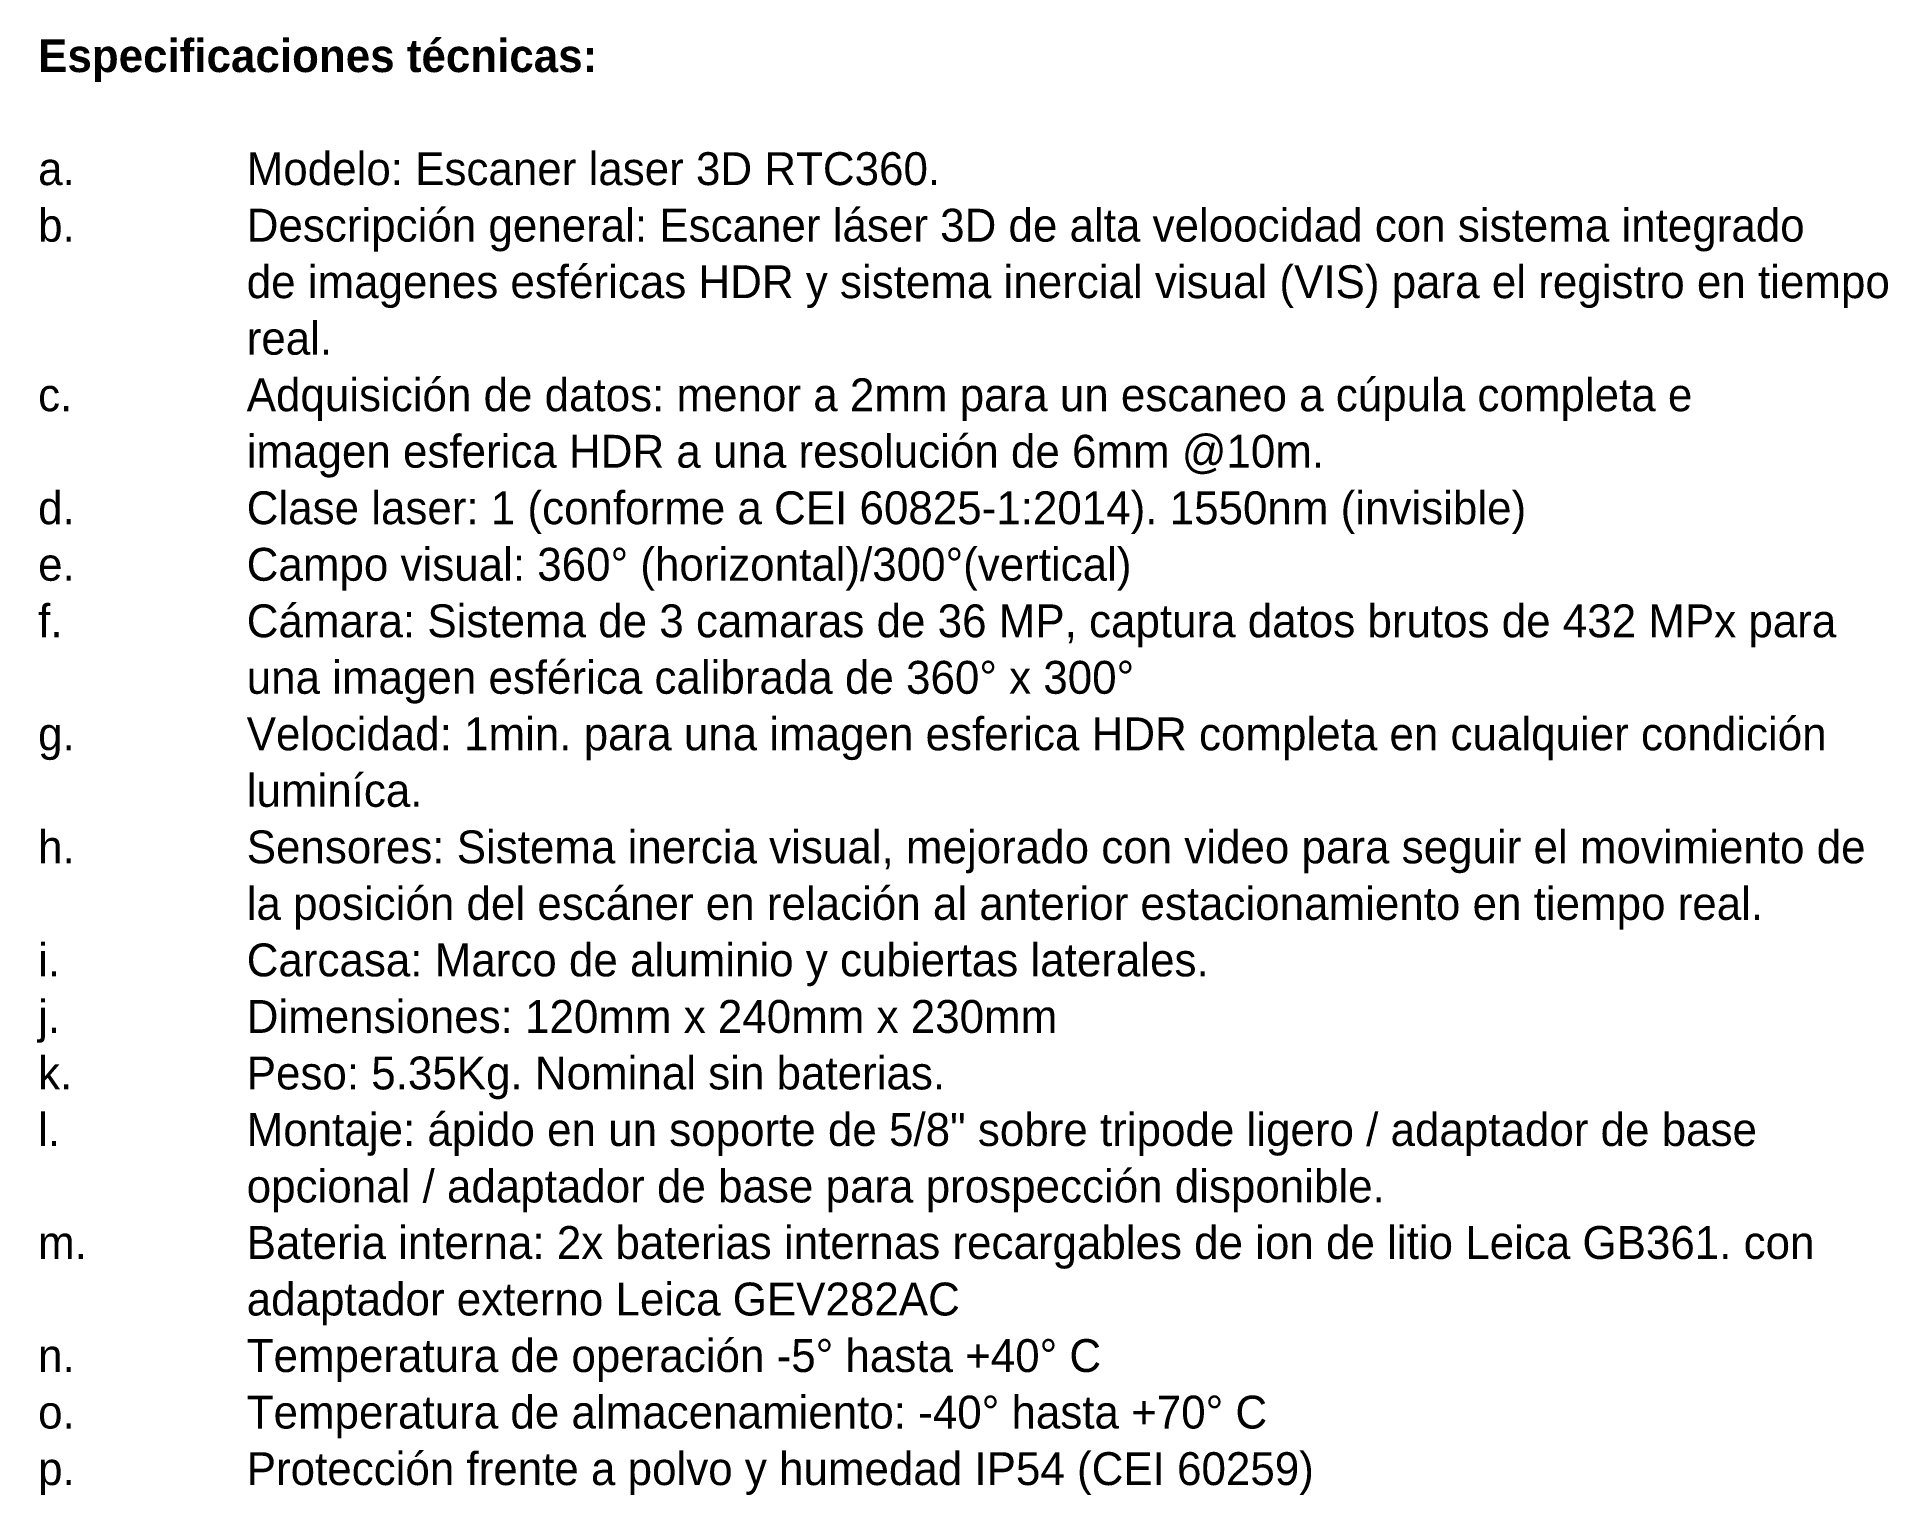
# Model space of a CAD drawing. Header units: centimetres. Extents: x -3046 to 63786, y -269 to 1483.
# Drawn here: x 63223 to 63786, y -269 to 175 of the extents above; entities that cross this region are included whole.
import ezdxf

# ---------------------------------------------------------------- set-up
doc = ezdxf.new("R2010")
doc.units = ezdxf.units.CM
doc.layers.add('G-ANNO-TEXT', color=7, linetype='Continuous', lineweight=9)
doc.styles.add('Century Gothic_3', font='GOTHIC.TTF', dxfattribs={"height": 10})
doc.styles.add('Century Gothic_B', font='GOTHICB.TTF', dxfattribs={"height": 10})

msp = doc.modelspace()

# ---------------------------------------------------------------- texts
at = {"layer": 'G-ANNO-TEXT', "char_height": 10, "attachment_point": 1}
for s, insert, width, style in [('Especificaciones técnicas:', (63223.17, 173.85), 222.8691, 'Century Gothic_B'), ('a.', (63223.17, 139.46), 76.9696, 'Century Gothic_3'), ('Modelo: Escaner laser 3D RTC360.', (63286.67, 139.46), 280.5906, 'Century Gothic_3'), ('b.', (63223.17, 122.26), 76.9696, 'Century Gothic_3'), ('Descripción general: Escaner láser 3D de alta veloocidad con sistema integrado ', (63286.67, 122.26), 677.8268, 'Century Gothic_3'), ('de imagenes esféricas HDR y sistema inercial visual (VIS) para el registro en tiempo ', (63286.67, 105.06), 693.4597, 'Century Gothic_3'), ('real.', (63286.67, 87.86), 36.0759, 'Century Gothic_3'), ('c.', (63223.17, 70.66), 76.9696, 'Century Gothic_3'), ('Adquisición de datos: menor a 2mm para un escaneo a cúpula completa e ', (63286.67, 70.66), 640.1475, 'Century Gothic_3'), ('imagen esferica HDR a una resolución de 6mm @10m.', (63286.67, 53.47), 454.156, 'Century Gothic_3'), ('d.', (63223.17, 36.27), 76.9696, 'Century Gothic_3'), ('Clase laser: 1 (conforme a CEI 60825-1:2014). 1550nm (invisible)', (63286.67, 36.27), 525.907, 'Century Gothic_3'), ('Campo visual: 360° (horizontal)/300°(vertical)', (63286.67, 19.07), 376.7931, 'Century Gothic_3'), ('e.', (63223.17, 19.07), 76.9696, 'Century Gothic_3'), ('f.', (63223.17, 1.87), 76.9696, 'Century Gothic_3'), ('Cámara: Sistema de 3 camaras de 36 MP, captura datos brutos de 432 MPx para ', (63286.67, 1.87), 682.6369, 'Century Gothic_3'), ('una imagen esférica calibrada de 360° x 300°', (63286.67, -15.32), 382.0041, 'Century Gothic_3'), ('Velocidad: 1min. para una imagen esferica HDR completa en cualquier condición ', (63286.67, -32.52), 695.8647, 'Century Gothic_3'), ('g.', (63223.17, -32.52), 76.9696, 'Century Gothic_3'), ('luminíca.', (63286.67, -49.72), 75.3586, 'Century Gothic_3'), ('h.', (63223.17, -66.92), 76.9696, 'Century Gothic_3'), ('Sensores: Sistema inercia visual, mejorado con video para seguir el movimiento de ', (63286.67, -66.92), 695.0631, 'Century Gothic_3'), ('la posición del escáner en relación al anterior estacionamiento en tiempo real. ', (63286.67, -84.12), 665.4006, 'Century Gothic_3'), ('i.', (63223.17, -101.31), 76.9696, 'Century Gothic_3'), ('Carcasa: Marco de aluminio y cubiertas laterales.', (63286.67, -101.31), 416.4767, 'Century Gothic_3'), ('j.', (63223.17, -118.51), 76.9696, 'Century Gothic_3'), ('Dimensiones: 120mm x 240mm x 230mm ', (63286.67, -118.51), 339.9155, 'Century Gothic_3'), ('k.', (63223.17, -135.71), 76.9696, 'Century Gothic_3'), ('Peso: 5.35Kg. Nominal sin baterias.', (63286.67, -135.71), 284.5991, 'Century Gothic_3'), ('l.', (63223.17, -152.91), 76.9696, 'Century Gothic_3'), ('Montaje: ápido en un soporte de 5/8" sobre tripode ligero / adaptador de base ', (63286.67, -152.91), 668.2065, 'Century Gothic_3'), ('opcional / adaptador de base para prospección disponible.', (63286.67, -170.11), 507.0673, 'Century Gothic_3'), ('m.', (63223.17, -187.3), 76.9696, 'Century Gothic_3'), ('Bateria interna: 2x baterias internas recargables de ion de litio Leica GB361. con ', (63286.67, -187.3), 670.6116, 'Century Gothic_3'), ('adaptador externo Leica GEV282AC', (63286.67, -204.5), 305.4429, 'Century Gothic_3'), ('n.', (63223.17, -221.7), 76.9696, 'Century Gothic_3'), ('Temperatura de operación -5° hasta +40° C', (63286.67, -221.7), 365.1687, 'Century Gothic_3'), ('o.', (63223.17, -238.9), 76.9696, 'Century Gothic_3'), ('Temperatura de almacenamiento: -40° hasta +70° C', (63286.67, -238.9), 438.1222, 'Century Gothic_3'), ('p.', (63223.17, -256.1), 76.9696, 'Century Gothic_3'), ('Protección frente a polvo y humedad IP54 (CEI 60259)', (63286.67, -256.1), 452.9534, 'Century Gothic_3')]:
    msp.add_mtext(s, dxfattribs=dict(at, insert=insert, width=width, style=style))

doc.saveas('drawing.dxf')
